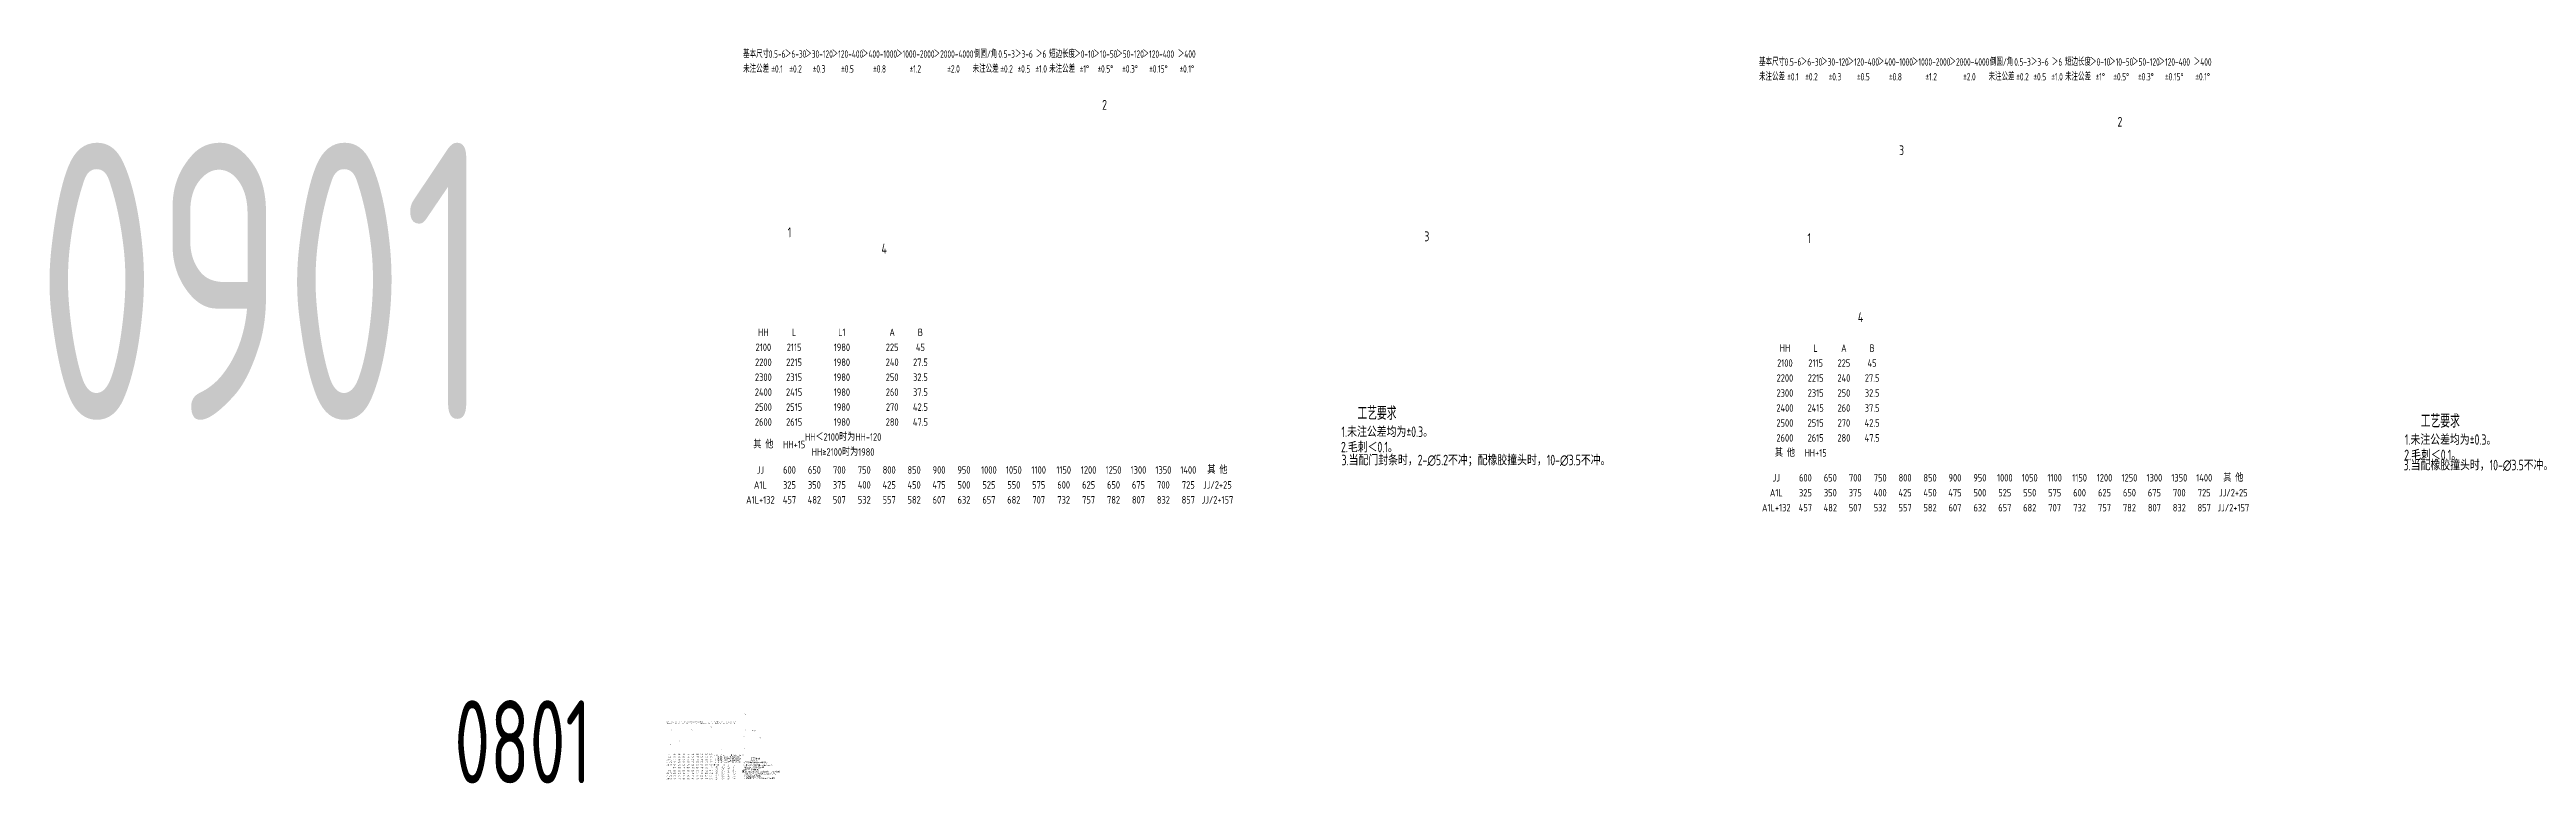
# Model space of a CAD drawing. Header units: inches. Extents: x 14216 to 120088, y -28687 to 23559.
# Drawn here: x 16786 to 25729, y 7786 to 10434 of the extents above; entities that cross this region are included whole.
import ezdxf
from ezdxf.enums import TextEntityAlignment as Align

# ---------------------------------------------------------------- set-up
doc = ezdxf.new("R2010")
doc.units = ezdxf.units.IN
doc.header["$LTSCALE"] = 0.3
doc.header["$MEASUREMENT"] = 0
for name, color, linetype in [('1粗实线', 4, 'Continuous'), ('2', 2, 'Continuous'), ('2细实线', 2, 'Continuous'), ('6', 3, 'Continuous'), ('7', 4, 'Continuous')]:
    doc.layers.add(name, color=color, linetype=linetype)
doc.layers.add('粗实线', color=7, linetype='Continuous', lineweight=30)
doc.styles.add('HZ', font='isocp2.shx', dxfattribs={"width": 0.7, "bigfont": 'hztxt.shx'})

msp = doc.modelspace()

# ---------------------------------------------------------------- texts
at = {"layer": '1粗实线', "color": 4, "style": 'HZ', "width": 0.8}
for s, p in [('2', (20586.3, 10217)), ('2', (24252.1, 10155.9)), ('3', (23463.3, 10053.2)), ('1', (19451.1, 9756.8)), ('3', (21749.4, 9742.4)), ('1', (23132.7, 9735.8)), ('4', (19789.6, 9697.9)), ('4', (23314.7, 9450.6))]:
    msp.add_text(s, height=35.6, dxfattribs=at).set_placement(p)
at = {"layer": '2', "style": 'HZ', "width": 0.8}
for s, p in [('HH', (19363, 9413.8)), ('L', (19474, 9413.8)), ('L1', (19646.6, 9413.8)), ('A', (19828, 9413.8)), ('B', (19930, 9413.8)), ('2200', (19363, 9305.8)), ('2100', (19363, 9359.8)), ('2215', (19474, 9305.8)), ('2115', (19474, 9359.8)), ('1980', (19646.6, 9359.8)), ('1980', (19646.6, 9305.8)), ('240', (19828, 9305.8)), ('225', (19828, 9359.8)), ('27.5', (19930, 9305.8)), ('45', (19930, 9359.8)), ('2100', (23051.2, 9302.7)), ('HH', (23051.2, 9356.7)), ('2115', (23162.2, 9302.7)), ('L', (23162.2, 9356.7)), ('225', (23264.2, 9302.7)), ('A', (23264.2, 9356.7)), ('45', (23366.2, 9302.7)), ('B', (23366.2, 9356.7)), ('2400', (19363, 9197.8)), ('2300', (19363, 9251.8)), ('2415', (19474, 9197.8)), ('2315', (19474, 9251.8)), ('1980', (19646.6, 9251.8)), ('1980', (19646.6, 9197.8)), ('250', (19828, 9251.8)), ('260', (19828, 9197.8)), ('37.5', (19930, 9197.8)), ('32.5', (19930, 9251.8)), ('2200', (23051.2, 9248.7)), ('2215', (23162.2, 9248.7)), ('240', (23264.2, 9248.7)), ('27.5', (23366.2, 9248.7)), ('2500', (19363, 9143.8)), ('2515', (19474, 9143.8)), ('1980', (19646.6, 9143.8)), ('270', (19828, 9143.8)), ('42.5', (19930, 9143.8)), ('2400', (23051.2, 9140.7)), ('2300', (23051.2, 9194.7)), ('2415', (23162.2, 9140.7)), ('2315', (23162.2, 9194.7)), ('250', (23264.2, 9194.7)), ('260', (23264.2, 9140.7)), ('37.5', (23366.2, 9140.7)), ('32.5', (23366.2, 9194.7)), ('2600', (19363, 9089.8)), ('2615', (19474, 9089.8)), ('HH＜2100时为HH-120', (19651, 9035.8)), ('1980', (19646.6, 9089.8)), ('280', (19828, 9089.8)), ('47.5', (19930, 9089.8)), ('2500', (23051.2, 9086.7)), ('2600', (23051.2, 9032.7)), ('2515', (23162.2, 9086.7)), ('2615', (23162.2, 9032.7)), ('280', (23264.2, 9032.7)), ('270', (23264.2, 9086.7)), ('47.5', (23366.2, 9032.7)), ('42.5', (23366.2, 9086.7)), ('其 他', (19363, 9008.8)), ('HH+15', (19474, 9008.8)), ('HH≥2100时为1980', (19651, 8981.8)), ('其 他', (23051.2, 8978.7)), ('HH+15', (23162.2, 8978.7))]:
    msp.add_text(s, height=27, dxfattribs=at).set_placement(p, align=Align.MIDDLE_CENTER)
at = {"layer": '2', "color": 6, "style": 'HZ', "width": 0.75}
for s, p in [('1.未注公差均为±0.3。', (21450.4, 9036)), ('1.未注公差均为±0.3。', (25289.5, 9007.6)), ('2.毛刺＜0.1。', (21448.3, 8980.6)), ('2.毛刺＜0.1。', (25287.3, 8952.2))]:
    msp.add_text(s, height=38, dxfattribs=at).set_placement(p)
for s, p in [('3.当配门封条时，2-∅5.2不冲；配橡胶撞头时，10-∅3.5不冲。', (21450.5, 8922.4)), ('3.当配橡胶撞头时，10-∅3.5不冲。', (25285, 8904.3))]:
    msp.add_text(s, height=38, dxfattribs=at).set_placement(p, align=Align.BOTTOM_LEFT)
at = {"layer": '2', "style": 'HZ'}
for s, height, width, p in [('序 号', 4.02, 0.85, (19185.6, 7885)), ('1', 4.02, 0.85, (19188.6, 7878.8)), ('3', 4.02, 0.85, (19188.5, 7866.9)), ('2 ', 4.02, 0.85, (19188.6, 7872.6)), ('OPJ0801.1.1-2-03', 4.024, 0.85, (19197.2, 7866.9)), ('OPJ0801.1.1-2-02', 4.024, 0.85, (19197.3, 7872.9)), ('OPJ0801.1.1-2-01', 4.024, 0.85, (19197.3, 7879)), ('件  号', 4.02, 0.85, (19207.9, 7885)), ('发纹不锈钢1.2/SUS304', 4.024, 0.85, (19233.8, 7872.9)), ('冷轧钢板1.2/SPCC', 4.024, 0.85, (19238, 7879)), ('冷轧钢板1.5/SPCC', 4.024, 0.85, (19238, 7866.9)), ('材  料(T)', 4.02, 0.85, (19245.4, 7885.1)), ('备  注', 4.02, 0.85, (19276.9, 7885)), ('净门口高HH', 4.84, 0.75, (19183.7, 7849.7)), ('4 ', 4.02, 0.85, (19188.3, 7860.5)), ('2000', 4.84, 0.75, (19188.9, 7842.6)), ('2100', 4.84, 0.75, (19188.9, 7835.4)), ('2200', 4.84, 0.75, (19188.9, 7828.2)), ('2300', 4.84, 0.75, (19188.9, 7820.9)), ('2400', 4.84, 0.75, (19188.9, 7813.6)), ('2500', 4.84, 0.75, (19188.9, 7806.4)), ('2600', 4.84, 0.75, (19188.9, 7799.1)), ('OPJ0801.1.1-2-04', 4.024, 0.85, (19197.1, 7860.7)), ('HH+15', 4.84, 0.75, (19210.7, 7849.7)), ('2015', 4.84, 0.75, (19211.8, 7842.4)), ('2115', 4.84, 0.75, (19211.8, 7835.2)), ('2215', 4.84, 0.75, (19211.8, 7828)), ('2315', 4.84, 0.75, (19211.8, 7820.7)), ('2415', 4.84, 0.75, (19211.8, 7813.5)), ('2515', 4.84, 0.75, (19211.8, 7806.2)), ('2615', 4.84, 0.75, (19211.8, 7798.9)), ('215', 4.84, 0.75, (19233.6, 7842.4)), ('225', 4.84, 0.75, (19233.6, 7835.2)), ('240', 4.84, 0.75, (19233.6, 7828)), ('250', 4.84, 0.75, (19233.6, 7820.7)), ('260', 4.84, 0.75, (19233.6, 7813.5)), ('270', 4.84, 0.75, (19233.6, 7806.2)), ('280', 4.84, 0.75, (19233.6, 7798.9)), ('发纹不锈钢1.5/SUS304', 4.024, 0.85, (19233.8, 7860.9)), ('A', 4.84, 0.75, (19235.2, 7849.7)), ('27.5', 4.84, 0.75, (19252.1, 7828)), ('32.5', 4.84, 0.75, (19252.2, 7820.7)), ('42.5', 4.84, 0.75, (19252.2, 7806.2)), ('37.5', 4.84, 0.75, (19252.4, 7813.5)), ('47.5', 4.84, 0.75, (19252.4, 7798.9)), ('45', 4.84, 0.75, (19253, 7835.2)), ('40', 4.84, 0.75, (19253.1, 7842.4)), ('B', 4.84, 0.75, (19254.8, 7849.7))]:
    msp.add_text(s, height=height, dxfattribs=dict(at, width=width)).set_placement(p)
at = {"layer": '2', "color": 6, "attachment_point": 5, "style": 'HZ'}
for s, insert, char_height in [('\\A1;0901', (17560.5, 9598), 1000), ('\\A1;0801', (18495.2, 7935.6), 300), ('\\A1;10-4.2*9', (19329.7, 7976.5), 3.52)]:
    msp.add_mtext(s, dxfattribs=dict(at, insert=insert, char_height=char_height))
at = {"layer": '2细实线', "linetype": 'ByBlock', "style": 'HZ', "width": 0.65}
for s, p in [('未注公差', (19336.9, 10364.5)), ('基本尺寸', (19336.9, 10418)), ('0.5-6', (19412.6, 10418)), ('%%p0.1', (19412.6, 10364.5)), ('＞6-30', (19479.5, 10418)), ('%%p0.2', (19479.5, 10364.5)), ('＞30-120', (19564.1, 10418)), ('%%p0.3', (19564.1, 10364.5)), ('＞120-400', (19666.6, 10418)), ('%%p0.5', (19666.6, 10364.5)), ('＞400-1000', (19782.4, 10418)), ('%%p0.8', (19782.4, 10364.5)), ('＞1000-2000', (19911.6, 10418)), ('%%p1.2', (19911.6, 10364.5)), ('＞2000-4000', (20049.7, 10418)), ('%%p2.0', (20049.7, 10364.5)), ('未注公差', (20165.5, 10364.5)), ('倒圆/角', (20165.5, 10418)), ('0.5-3', (20241.3, 10418)), ('%%p0.2', (20241.3, 10364.5)), ('＞3-6', (20303.6, 10418)), ('%%p0.5', (20303.6, 10364.5)), ('%%p1.0', (20366, 10364.5)), ('＞6', (20366, 10418)), ('短边长度', (20441.7, 10418)), ('未注公差', (20441.7, 10364.5)), ('＞0-10', (20521.9, 10418)), ('%%p1%%d', (20521.9, 10364.5)), ('＞10-50', (20597.7, 10418)), ('%%p0.5%%d', (20597.7, 10364.5)), ('＞50-120', (20686.8, 10418)), ('%%p0.3%%d', (20686.8, 10364.5)), ('＞120-400', (20789.2, 10418)), ('%%p0.15%%d', (20789.2, 10364.5)), ('＞400', (20891.7, 10418)), ('%%p0.1%%d', (20891.7, 10364.5)), ('基本尺寸', (23004.7, 10389.5)), ('0.5-6', (23080.5, 10389.5)), ('＞6-30', (23147.3, 10389.5)), ('＞30-120', (23231.9, 10389.5)), ('＞120-400', (23334.4, 10389.5)), ('＞400-1000', (23450.2, 10389.5)), ('＞1000-2000', (23579.4, 10389.5)), ('＞2000-4000', (23717.5, 10389.5)), ('倒圆/角', (23833.4, 10389.5)), ('0.5-3', (23909.1, 10389.5)), ('＞3-6', (23971.5, 10389.5)), ('＞6', (24033.8, 10389.5)), ('短边长度', (24109.6, 10389.5)), ('＞0-10', (24189.8, 10389.5)), ('＞10-50', (24265.5, 10389.5)), ('＞50-120', (24354.6, 10389.5)), ('＞120-400', (24457.1, 10389.5)), ('＞400', (24559.5, 10389.5)), ('未注公差', (23004.7, 10336.1)), ('%%p0.1', (23080.5, 10336.1)), ('%%p0.2', (23147.3, 10336.1)), ('%%p0.3', (23231.9, 10336.1)), ('%%p0.5', (23334.4, 10336.1)), ('%%p0.8', (23450.2, 10336.1)), ('%%p1.2', (23579.4, 10336.1)), ('%%p2.0', (23717.5, 10336.1)), ('未注公差', (23833.4, 10336.1)), ('%%p0.2', (23909.1, 10336.1)), ('%%p0.5', (23971.5, 10336.1)), ('%%p1.0', (24033.8, 10336.1)), ('未注公差', (24109.6, 10336.1)), ('%%p1%%d', (24189.8, 10336.1)), ('%%p0.5%%d', (24265.5, 10336.1)), ('%%p0.3%%d', (24354.6, 10336.1)), ('%%p0.15%%d', (24457.1, 10336.1)), ('%%p0.1%%d', (24559.5, 10336.1))]:
    msp.add_text(s, height=26.73, dxfattribs=at).set_placement(p, align=Align.MIDDLE_CENTER)
at = {"layer": '2细实线', "style": 'HZ', "width": 0.8}
for s, height, p in [('A1L', 27, (19352.3, 8863.1)), ('JJ', 27, (19352.3, 8917.1)), ('325', 27, (19457.3, 8863.1)), ('600', 27, (19457.3, 8917.1)), ('350', 27, (19547.3, 8863.1)), ('650', 27, (19547.3, 8917.1)), ('375', 27, (19637.3, 8863.1)), ('700', 27, (19637.3, 8917.1)), ('400', 27, (19727.3, 8863.1)), ('750', 27, (19727.3, 8917.1)), ('425', 27, (19817.3, 8863.1)), ('800', 27, (19817.3, 8917.1)), ('450', 27, (19907.3, 8863.1)), ('850', 27, (19907.3, 8917.1)), ('475', 27, (19997.3, 8863.1)), ('900', 27, (19997.3, 8917.1)), ('950', 27, (20087.3, 8917.1)), ('500', 27, (20087.3, 8863.1)), ('1000', 27, (20177.3, 8917.1)), ('525', 27, (20177.3, 8863.1)), ('1050', 27, (20267.3, 8917.1)), ('550', 27, (20267.3, 8863.1)), ('1100', 27, (20357.3, 8917.1)), ('575', 27, (20357.3, 8863.1)), ('1150', 27, (20447.3, 8917.1)), ('600', 27, (20447.3, 8863.1)), ('1200', 27, (20537.3, 8917.1)), ('625', 27, (20537.3, 8863.1)), ('1250', 27, (20627.3, 8917.1)), ('650', 27, (20627.3, 8863.1)), ('1300', 27, (20717.3, 8917.1)), ('675', 27, (20717.3, 8863.1)), ('1350', 27, (20807.3, 8917.1)), ('700', 27, (20807.3, 8863.1)), ('1400', 27, (20897.3, 8917.1)), ('725', 27, (20897.3, 8863.1)), ('JJ/2+25', 27, (21002.3, 8863.1)), ('其 他', 27, (21002.3, 8917.1)), ('JJ', 27, (23020.2, 8888.7)), ('600', 27, (23125.2, 8888.7)), ('650', 27, (23215.2, 8888.7)), ('700', 27, (23305.2, 8888.7)), ('750', 27, (23395.2, 8888.7)), ('800', 27, (23485.2, 8888.7)), ('850', 27, (23575.2, 8888.7)), ('900', 27, (23665.2, 8888.7)), ('950', 27, (23755.2, 8888.7)), ('1000', 27, (23845.2, 8888.7)), ('1050', 27, (23935.2, 8888.7)), ('1100', 27, (24025.2, 8888.7)), ('1150', 27, (24115.2, 8888.7)), ('1200', 27, (24205.2, 8888.7)), ('1250', 27, (24295.2, 8888.7)), ('1300', 27, (24385.2, 8888.7)), ('1350', 27, (24475.2, 8888.7)), ('1400', 27, (24565.2, 8888.7)), ('其 他', 27, (24670.2, 8888.7)), ('A1L+132', 27, (19352.3, 8809.1)), ('457', 27, (19457.3, 8809.1)), ('482', 27, (19547.3, 8809.1)), ('507', 27, (19637.3, 8809.1)), ('532', 27, (19727.3, 8809.1)), ('557', 27, (19817.3, 8809.1)), ('582', 27, (19907.3, 8809.1)), ('607', 27, (19997.3, 8809.1)), ('632', 27, (20087.3, 8809.1)), ('657', 27, (20177.3, 8809.1)), ('682', 27, (20267.3, 8809.1)), ('707', 27, (20357.3, 8809.1)), ('732', 27, (20447.3, 8809.1)), ('757', 27, (20537.3, 8809.1)), ('782', 27, (20627.3, 8809.1)), ('807', 27, (20717.3, 8809.1)), ('832', 27, (20807.3, 8809.1)), ('857', 27, (20897.3, 8809.1)), ('JJ/2+157', 27, (21002.3, 8809.1)), ('A1L+132', 27, (23020.2, 8780.7)), ('A1L', 27, (23020.2, 8834.7)), ('457', 27, (23125.2, 8780.7)), ('325', 27, (23125.2, 8834.7)), ('482', 27, (23215.2, 8780.7)), ('350', 27, (23215.2, 8834.7)), ('375', 27, (23305.2, 8834.7)), ('507', 27, (23305.2, 8780.7)), ('400', 27, (23395.2, 8834.7)), ('532', 27, (23395.2, 8780.7)), ('425', 27, (23485.2, 8834.7)), ('557', 27, (23485.2, 8780.7)), ('450', 27, (23575.2, 8834.7)), ('582', 27, (23575.2, 8780.7)), ('475', 27, (23665.2, 8834.7)), ('607', 27, (23665.2, 8780.7)), ('632', 27, (23755.2, 8780.7)), ('500', 27, (23755.2, 8834.7)), ('657', 27, (23845.2, 8780.7)), ('525', 27, (23845.2, 8834.7)), ('682', 27, (23935.2, 8780.7)), ('550', 27, (23935.2, 8834.7)), ('575', 27, (24025.2, 8834.7)), ('707', 27, (24025.2, 8780.7)), ('732', 27, (24115.2, 8780.7)), ('600', 27, (24115.2, 8834.7)), ('757', 27, (24205.2, 8780.7)), ('625', 27, (24205.2, 8834.7)), ('782', 27, (24295.2, 8780.7)), ('650', 27, (24295.2, 8834.7)), ('675', 27, (24385.2, 8834.7)), ('807', 27, (24385.2, 8780.7)), ('700', 27, (24475.2, 8834.7)), ('832', 27, (24475.2, 8780.7)), ('725', 27, (24565.2, 8834.7)), ('857', 27, (24565.2, 8780.7)), ('JJ/2+157', 27, (24670.2, 8780.7)), ('JJ/2+25', 27, (24670.2, 8834.7)), ('A1L+116', 4.92, (19023.6, 7871.3)), ('A1L', 4.92, (19024.4, 7881.2)), ('JJ', 4.92, (19022.9, 7891.1)), ('325', 4.92, (19042.8, 7881.2)), ('600', 4.92, (19042.8, 7891.1)), ('441', 4.92, (19042.8, 7871.3)), ('466', 4.92, (19059.2, 7871.3)), ('350', 4.92, (19059.2, 7881.2)), ('650', 4.92, (19059.2, 7891.1)), ('375', 4.92, (19075.6, 7881.2)), ('700', 4.92, (19075.6, 7891.1)), ('491', 4.92, (19075.6, 7871.3)), ('750', 4.92, (19092, 7891.1)), ('400', 4.92, (19092, 7881.2)), ('516', 4.92, (19092, 7871.3)), ('425', 4.92, (19108.4, 7881.2)), ('800', 4.92, (19108.4, 7891.1)), ('541', 4.92, (19108.4, 7871.3)), ('450', 4.92, (19124.8, 7881.2)), ('566', 4.92, (19124.8, 7871.3)), ('850', 4.92, (19124.8, 7891.1)), ('475', 4.92, (19141.2, 7881.2)), ('900', 4.92, (19141.2, 7891.1)), ('591', 4.92, (19141.2, 7871.3)), ('950', 4.92, (19157.6, 7891.1)), ('500', 4.92, (19157.6, 7881.2)), ('616', 4.92, (19157.6, 7871.3)), ('1000', 4.92, (19174, 7891.1)), ('525', 4.92, (19174, 7881.2)), ('641', 4.92, (19174, 7871.3)), ('A1L+102', 4.92, (19023.5, 7861.4)), ('A1L+102', 4.92, (19023.5, 7812.3)), ('A1L+116', 4.92, (19023.6, 7822.3)), ('A1L+72', 4.92, (19023, 7851.8)), ('A1L+72', 4.92, (19023, 7802.7)), ('A1L', 4.92, (19024.4, 7832.1)), ('JJ', 4.92, (19022.9, 7842)), ('1050', 4.92, (19042.8, 7842)), ('427', 4.92, (19042.8, 7861.5)), ('397', 4.92, (19042.8, 7851.7)), ('666', 4.92, (19042.8, 7822.3)), ('550', 4.92, (19042.8, 7832.1)), ('652', 4.92, (19042.8, 7812.4)), ('622', 4.92, (19042.8, 7802.6)), ('1100', 4.92, (19059.2, 7842)), ('452', 4.92, (19059.2, 7861.5)), ('422', 4.92, (19059.2, 7851.7)), ('647', 4.92, (19059.2, 7802.6)), ('575', 4.92, (19059.2, 7832.1)), ('677', 4.92, (19059.2, 7812.4)), ('691', 4.92, (19059.2, 7822.3)), ('1150', 4.92, (19075.6, 7842)), ('447', 4.92, (19075.6, 7851.7)), ('477', 4.92, (19075.6, 7861.5)), ('702', 4.92, (19075.6, 7812.4)), ('672', 4.92, (19075.6, 7802.6)), ('600', 4.92, (19075.6, 7832.1)), ('716', 4.92, (19075.6, 7822.3)), ('1200', 4.92, (19092, 7842)), ('472', 4.92, (19092, 7851.7)), ('697', 4.92, (19092, 7802.6)), ('502', 4.92, (19092, 7861.5)), ('625', 4.92, (19092, 7832.1)), ('727', 4.92, (19092, 7812.4)), ('741', 4.92, (19092, 7822.3)), ('1250', 4.92, (19108.4, 7842)), ('497', 4.92, (19108.4, 7851.7)), ('766', 4.92, (19108.4, 7822.3)), ('752', 4.92, (19108.4, 7812.4)), ('527', 4.92, (19108.4, 7861.5)), ('650', 4.92, (19108.4, 7832.1)), ('722', 4.92, (19108.4, 7802.6)), ('1300', 4.92, (19124.8, 7842)), ('777', 4.92, (19124.8, 7812.4)), ('747', 4.92, (19124.8, 7802.6)), ('552', 4.92, (19124.8, 7861.5)), ('522', 4.92, (19124.8, 7851.7)), ('675', 4.92, (19124.8, 7832.1)), ('791', 4.92, (19124.8, 7822.3)), ('1350', 4.92, (19141.2, 7842)), ('547', 4.92, (19141.2, 7851.7)), ('577', 4.92, (19141.2, 7861.5)), ('700', 4.92, (19141.2, 7832.1)), ('802', 4.92, (19141.2, 7812.4)), ('772', 4.92, (19141.2, 7802.6)), ('816', 4.92, (19141.2, 7822.3)), ('1400', 4.92, (19157.6, 7842)), ('797', 4.92, (19157.6, 7802.6)), ('602', 4.92, (19157.6, 7861.5)), ('572', 4.92, (19157.6, 7851.7)), ('725', 4.92, (19157.6, 7832.1)), ('827', 4.92, (19157.6, 7812.4)), ('841', 4.92, (19157.6, 7822.3)), ('JJ/2+25', 3.78, (19174, 7832.1)), ('JJ/2+102', 3.19, (19174, 7812.4)), ('JJ/2+141', 3.19, (19174, 7822.3)), ('JJ/2+72', 3.19, (19174, 7802.6)), ('其 他', 4.92, (19174, 7842)), ('597', 4.92, (19174, 7851.7)), ('627', 4.92, (19174, 7861.5))]:
    msp.add_text(s, height=height, dxfattribs=at).set_placement(p, align=Align.MIDDLE_CENTER)
at = {"layer": '2细实线', "color": 6, "style": 'HZ', "width": 0.8}
for s, height, p in [('5', 4.5, (19031, 7976.5)), ('6', 4.5, (19103.7, 7976.6)), ('13', 4.5, (19172.7, 7987.1)), ('15', 4.5, (19294.3, 8034.1)), ('7', 4.5, (19295.7, 7976.8)), ('8', 4.5, (19328.3, 7967.7)), ('2', 4.5, (19025.5, 7923.3)), ('10', 4.5, (19031.6, 7946.6)), ('12', 4.5, (19055.9, 7937.2)), ('9', 4.5, (19081.6, 7935.6)), ('4', 4.5, (19209.6, 7904)), ('11', 4.5, (19292.1, 7951.3)), ('3', 4.5, (19294.4, 7907.5)), ('1', 4.5, (19329.2, 7922.9)), ('14', 4.5, (19349.7, 7948.8)), ('3.未标注孔位对称制作。', 5.083, (19291.1, 7832.5)), ('4.轿门面板2-%%c5.2与20-%%c3.5按要求加工；配门封条时', 5.083, (19291.2, 7824.8)), ('1.门面板规格及材料按生产号令确定。', 5.083, (19291.7, 7857.8)), ('2.材料为发纹不锈钢板时，表面无明显划痕；', 5.083, (19292, 7848.8)), ('6.此图纸展开尺寸，适用于1.2mm或1.5mm板厚。', 5.083, (19292.5, 7801.1)), ('5.材料厚度可按客户要求。', 5.083, (19292.7, 7809.3)), ('周边无毛刺，需贴保护膜保护。', 5.083, (19293.8, 7840.5)), ('2-%%c5.2不加工；配橡胶撞头时20-%%c3.5不加工。', 5.083, (19295, 7817.4))]:
    msp.add_text(s, height=height, dxfattribs=at).set_placement(p)
at = {"layer": '6', "style": 'HZ', "width": 0.7}
for s, p in [('未注公差TOL.', (19012.5, 8000.1)), ('基本尺寸 LD.', (19013.2, 8005.7)), ('0.5-6', (19031, 8005.6)), ('%%P0.1', (19031, 7999.9)), ('＞6-30', (19042.5, 8005.6)), ('%%P0.2', (19043.2, 7999.9)), ('＞30-120', (19053.8, 8005.7)), ('%%P0.3', (19056.2, 7999.9)), ('＞120-400', (19066.8, 8005.8)), ('%%P0.5', (19070.6, 8000)), ('＞400-1000', (19081.1, 8005.8)), ('%%P0.8', (19085.5, 8000)), ('＞1000-2000', (19097.7, 8005.8)), ('%%P1.2', (19103, 8000)), ('＞2000-4000', (19115.3, 8005.9)), ('%%P2', (19122, 8000.1)), ('未注公差TOL.', (19132.8, 8000.1)), ('倒圆/角R/C', (19133.4, 8005.7)), ('0.5-3', (19150.9, 8005.6)), ('%%P0.2', (19150.9, 7999.9)), ('＞3-6', (19163.5, 8005.6)), ('%%P0.5', (19164.2, 7999.9)), ('＞6', (19176.3, 8005.7)), ('%%P1', (19177.1, 7999.9)), ('短边长度LSS.', (19185.8, 8005.7)), ('未注公差TOL.', (19185.8, 8000.1)), ('＞0-10', (19203.3, 8005.6)), ('%%P1%%D', (19205.9, 7999.9)), ('＞10-50', (19214.8, 8005.6)), ('%%P0.5%%D', (19216.8, 7999.9)), ('＞50-120', (19226.6, 8005.6)), ('%%P0.3%%D', (19229.7, 7999.9)), ('＞120-400', (19239.4, 8005.6)), ('%%P0.15%%D', (19242.8, 7999.9)), ('＞400', (19257.4, 8005.6)), ('%%P0.1%%D', (19257.9, 7999.9))]:
    msp.add_text(s, height=3.25, dxfattribs=at).set_placement(p)
at = {"layer": '7', "style": 'HZ', "width": 0.75}
msp.add_text('工艺要求', height=8.47, dxfattribs=at).set_placement((19317, 7868.6))
at = {"layer": '7', "color": 3, "style": 'HZ', "width": 0.75}
msp.add_text('★', height=10.6, dxfattribs=at).set_placement((19284.6, 7823.9))
at = {"layer": '粗实线', "color": 3, "linetype": 'Continuous', "lineweight": -3, "style": 'HZ', "width": 0.7}
for p in [(21507.8, 9097.9), (25346.9, 9069.5)]:
    msp.add_text('工艺要求', height=48, dxfattribs=at).set_placement(p)

doc.saveas('drawing.dxf')
